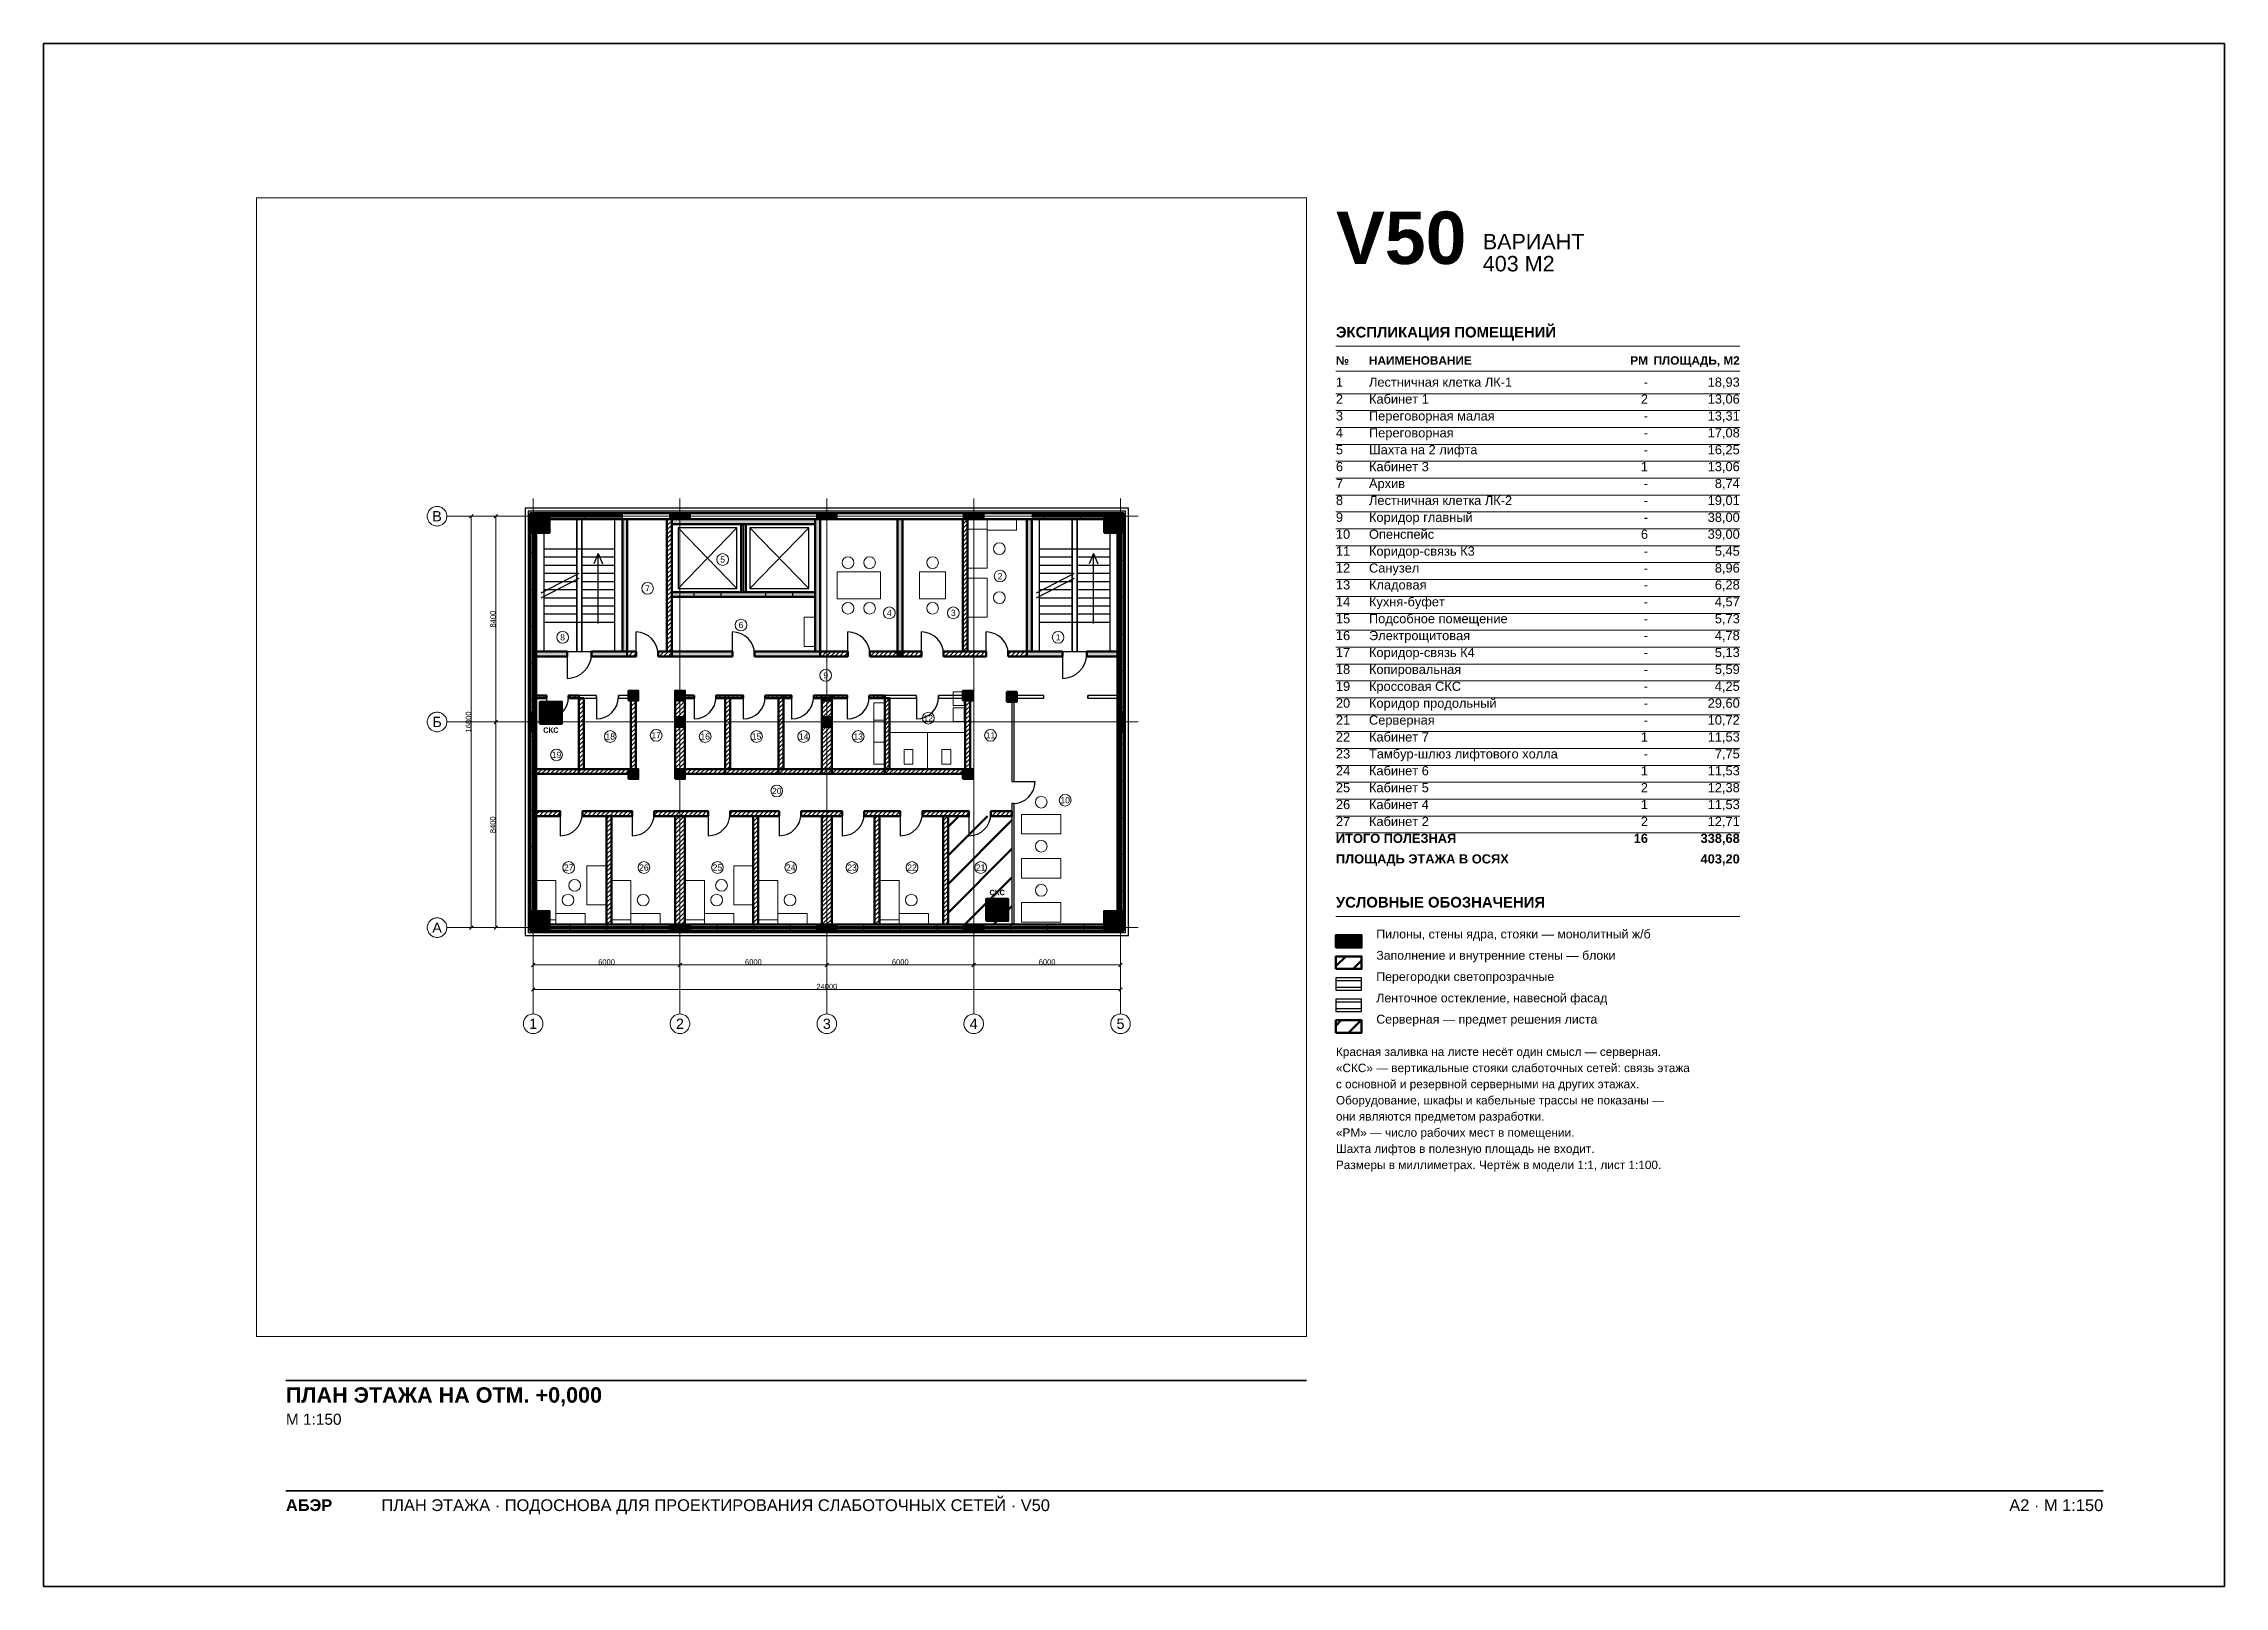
# Paper-space layout 'A2-1-100' of a CAD drawing. Header units: millimetres. Extents: x 0 to 594, y 0 to 420.
# The model-space entities are those that its viewports show. They can reach past a viewport. Long polylines and large blocks are cut down to what shows.
import ezdxf
from ezdxf.enums import TextEntityAlignment as Align

# ---------------------------------------------------------------- set-up
doc = ezdxf.new("R2010")
doc.units = ezdxf.units.MM
doc.linetypes.add('CENTER2', pattern=[2.541, 1.587, -0.318, 0.318, -0.318])
for name, color, linetype, lineweight in [('A-ANNO-LEGEND', 7, 'CONTINUOUS', 18), ('A-ANNO-NOTES', 8, 'CONTINUOUS', 13), ('A-ANNO-ROOM', 7, 'CONTINUOUS', 18), ('A-ANNO-TABLE', 7, 'CONTINUOUS', 18), ('A-DIMS', 8, 'CONTINUOUS', 13), ('A-DOOR', 3, 'CONTINUOUS', 25), ('A-ELEV', 7, 'CONTINUOUS', 25), ('A-FACADE-PANEL', 8, 'CONTINUOUS', 25), ('A-FURN', 8, 'CONTINUOUS', 18), ('A-GLAZ-RIBBON', 5, 'CONTINUOUS', 25), ('A-GRID', 8, 'CENTER2', 13), ('A-HATCH', 9, 'CONTINUOUS', 9), ('A-OUTLINE', 7, 'CONTINUOUS', 50), ('A-SANI', 8, 'CONTINUOUS', 18), ('A-STAIR', 7, 'CONTINUOUS', 25), ('A-TITLE', 7, 'CONTINUOUS', 35), ('A-VIEWPORT', 8, 'CONTINUOUS', 9), ('A-WALL-BLOCK', 9, 'CONTINUOUS', 50), ('A-WALL-GLASS', 4, 'CONTINUOUS', 25), ('A-WALL-RC', 7, 'CONTINUOUS', 50), ('E-SCS-RISER', 1, 'CONTINUOUS', 50), ('E-SERVER-ROOM', 1, 'CONTINUOUS', 50)]:
    doc.layers.add(name, color=color, linetype=linetype, lineweight=lineweight)
doc.styles.add('Arial', font='arial.ttf')
doc.styles.add('Arial-Bold', font='arialbd.ttf')
doc.styles.get("Standard").update_dxf_attribs({"font": 'arial.ttf'})

psp = doc.layouts.new('A2-1-100')

# ---------------------------------------------------------------- texts
at = {"layer": 'A-ANNO-LEGEND'}
for s, height, style, p in [('УСЛОВНЫЕ ОБОЗНАЧЕНИЯ', 2.9, 'Arial-Bold', (352, 184.8)), ('Пилоны, стены ядра, стояки — монолитный ж/б', 2.4, 'Arial', (363, 176.4)), ('Заполнение и внутренние стены — блоки', 2.4, 'Arial', (363, 170.6)), ('Перегородки светопрозрачные', 2.4, 'Arial', (363, 164.8)), ('Ленточное остекление, навесной фасад', 2.4, 'Arial', (363, 159)), ('Серверная — предмет решения листа', 2.4, 'Arial', (363, 153.2))]:
    psp.add_text(s, height=height, dxfattribs=dict(at, style=style)).set_placement(p)
at = {"layer": 'A-ANNO-NOTES', "style": 'Arial'}
for s, p in [('Красная заливка на листе несёт один смысл — серверная.', (352, 144.4)), ('«СКС» — вертикальные стояки слаботочных сетей: связь этажа', (352, 140)), ('с основной и резервной серверными на других этажах.', (352, 135.6)), ('Оборудование, шкафы и кабельные трассы не показаны —', (352, 131.2)), ('они являются предметом разработки.', (352, 126.8)), ('«РМ» — число рабочих мест в помещении.', (352, 122.4)), ('Шахта лифтов в полезную площадь не входит.', (352, 118)), ('Размеры в миллиметрах. Чертёж в модели 1:1, лист 1:100.', (352, 113.6))]:
    psp.add_text(s, height=2.3, dxfattribs=at).set_placement(p)
at = {"layer": 'A-ANNO-TABLE'}
for s, height, style, p in [('ЭКСПЛИКАЦИЯ ПОМЕЩЕНИЙ', 2.9, 'Arial-Bold', (352, 340)), ('№', 2.3, 'Arial-Bold', (352, 332.6)), ('НАИМЕНОВАНИЕ', 2.3, 'Arial-Bold', (361, 332.6)), ('1', 2.5, 'Arial', (352, 326.6)), ('Лестничная клетка ЛК-1', 2.5, 'Arial', (361, 326.6)), ('2', 2.5, 'Arial', (352, 322)), ('Кабинет 1', 2.5, 'Arial', (361, 322)), ('4', 2.5, 'Arial', (352, 312.8)), ('3', 2.5, 'Arial', (352, 317.4)), ('Переговорная малая', 2.5, 'Arial', (361, 317.4)), ('Переговорная', 2.5, 'Arial', (361, 312.8)), ('5', 2.5, 'Arial', (352, 308.2)), ('Шахта на 2 лифта', 2.5, 'Arial', (361, 308.2)), ('6', 2.5, 'Arial', (352, 303.6)), ('Кабинет 3', 2.5, 'Arial', (361, 303.6)), ('7', 2.5, 'Arial', (352, 299)), ('Архив', 2.5, 'Arial', (361, 299)), ('8', 2.5, 'Arial', (352, 294.4)), ('9', 2.5, 'Arial', (352, 289.8)), ('Лестничная клетка ЛК-2', 2.5, 'Arial', (361, 294.4)), ('Коридор главный', 2.5, 'Arial', (361, 289.8)), ('10', 2.5, 'Arial', (352, 285.2)), ('Опенспейс', 2.5, 'Arial', (361, 285.2)), ('11', 2.5, 'Arial', (352, 280.6)), ('Коридор-связь К3', 2.5, 'Arial', (361, 280.6)), ('12', 2.5, 'Arial', (352, 276)), ('13', 2.5, 'Arial', (352, 271.4)), ('Санузел', 2.5, 'Arial', (361, 276)), ('Кладовая', 2.5, 'Arial', (361, 271.4)), ('14', 2.5, 'Arial', (352, 266.8)), ('Кухня-буфет', 2.5, 'Arial', (361, 266.8)), ('15', 2.5, 'Arial', (352, 262.2)), ('Подсобное помещение', 2.5, 'Arial', (361, 262.2)), ('16', 2.5, 'Arial', (352, 257.6)), ('17', 2.5, 'Arial', (352, 253)), ('Электрощитовая', 2.5, 'Arial', (361, 257.6)), ('Коридор-связь К4', 2.5, 'Arial', (361, 253)), ('18', 2.5, 'Arial', (352, 248.4)), ('Копировальная', 2.5, 'Arial', (361, 248.4)), ('19', 2.5, 'Arial', (352, 243.8)), ('Кроссовая СКС', 2.5, 'Arial', (361, 243.8)), ('20', 2.5, 'Arial', (352, 239.2)), ('Коридор продольный', 2.5, 'Arial', (361, 239.2)), ('21', 2.5, 'Arial', (352, 234.6)), ('22', 2.5, 'Arial', (352, 230)), ('Серверная', 2.5, 'Arial', (361, 234.6)), ('Кабинет 7', 2.5, 'Arial', (361, 230)), ('23', 2.5, 'Arial', (352, 225.4)), ('Тамбур-шлюз лифтового холла', 2.5, 'Arial', (361, 225.4)), ('24', 2.5, 'Arial', (352, 220.8)), ('Кабинет 6', 2.5, 'Arial', (361, 220.8)), ('25', 2.5, 'Arial', (352, 216.2)), ('26', 2.5, 'Arial', (352, 211.6)), ('Кабинет 5', 2.5, 'Arial', (361, 216.2)), ('Кабинет 4', 2.5, 'Arial', (361, 211.6)), ('27', 2.5, 'Arial', (352, 207)), ('Кабинет 2', 2.5, 'Arial', (361, 207)), ('ИТОГО ПОЛЕЗНАЯ', 2.5, 'Arial-Bold', (352, 202.4)), ('ПЛОЩАДЬ ЭТАЖА В ОСЯХ', 2.5, 'Arial-Bold', (352, 196.8))]:
    psp.add_text(s, height=height, dxfattribs=dict(at, style=style)).set_placement(p)
for s, height, style, p in [('РМ', 2.3, 'Arial-Bold', (437, 332.6)), ('ПЛОЩАДЬ, М2', 2.3, 'Arial-Bold', (462, 332.6)), ('-', 2.5, 'Arial', (437, 326.6)), ('18,93', 2.5, 'Arial', (462, 326.6)), ('2', 2.5, 'Arial', (437, 322)), ('13,06', 2.5, 'Arial', (462, 322)), ('-', 2.5, 'Arial', (437, 317.4)), ('13,31', 2.5, 'Arial', (462, 317.4)), ('17,08', 2.5, 'Arial', (462, 312.8)), ('-', 2.5, 'Arial', (437, 312.8)), ('-', 2.5, 'Arial', (437, 308.2)), ('16,25', 2.5, 'Arial', (462, 308.2)), ('1', 2.5, 'Arial', (437, 303.6)), ('13,06', 2.5, 'Arial', (462, 303.6)), ('-', 2.5, 'Arial', (437, 299)), ('8,74', 2.5, 'Arial', (462, 299)), ('-', 2.5, 'Arial', (437, 294.4)), ('38,00', 2.5, 'Arial', (462, 289.8)), ('19,01', 2.5, 'Arial', (462, 294.4)), ('6', 2.5, 'Arial', (437, 285.2)), ('-', 2.5, 'Arial', (437, 289.8)), ('39,00', 2.5, 'Arial', (462, 285.2)), ('-', 2.5, 'Arial', (437, 280.6)), ('5,45', 2.5, 'Arial', (462, 280.6)), ('-', 2.5, 'Arial', (437, 276)), ('8,96', 2.5, 'Arial', (462, 276)), ('6,28', 2.5, 'Arial', (462, 271.4)), ('-', 2.5, 'Arial', (437, 271.4)), ('-', 2.5, 'Arial', (437, 266.8)), ('4,57', 2.5, 'Arial', (462, 266.8)), ('-', 2.5, 'Arial', (437, 262.2)), ('5,73', 2.5, 'Arial', (462, 262.2)), ('-', 2.5, 'Arial', (437, 257.6)), ('4,78', 2.5, 'Arial', (462, 257.6)), ('5,13', 2.5, 'Arial', (462, 253)), ('-', 2.5, 'Arial', (437, 253)), ('-', 2.5, 'Arial', (437, 248.4)), ('5,59', 2.5, 'Arial', (462, 248.4)), ('-', 2.5, 'Arial', (437, 243.8)), ('4,25', 2.5, 'Arial', (462, 243.8)), ('-', 2.5, 'Arial', (437, 239.2)), ('29,60', 2.5, 'Arial', (462, 239.2)), ('1', 2.5, 'Arial', (437, 230)), ('-', 2.5, 'Arial', (437, 234.6)), ('10,72', 2.5, 'Arial', (462, 234.6)), ('11,53', 2.5, 'Arial', (462, 230)), ('-', 2.5, 'Arial', (437, 225.4)), ('7,75', 2.5, 'Arial', (462, 225.4)), ('1', 2.5, 'Arial', (437, 220.8)), ('11,53', 2.5, 'Arial', (462, 220.8)), ('2', 2.5, 'Arial', (437, 216.2)), ('1', 2.5, 'Arial', (437, 211.6)), ('12,38', 2.5, 'Arial', (462, 216.2)), ('11,53', 2.5, 'Arial', (462, 211.6)), ('2', 2.5, 'Arial', (437, 207)), ('12,71', 2.5, 'Arial', (462, 207)), ('16', 2.5, 'Arial-Bold', (437, 202.4)), ('338,68', 2.5, 'Arial-Bold', (462, 202.4)), ('403,20', 2.5, 'Arial-Bold', (462, 196.8))]:
    psp.add_text(s, height=height, dxfattribs=dict(at, style=style)).set_placement(p, align=Align.RIGHT)
at = {"layer": 'A-TITLE'}
for s, height, style, p in [('V50', 14.3, 'Arial-Bold', (352, 360)), ('ВАРИАНТ', 4.2, 'Arial', (392, 364)), ('403 М2', 4.2, 'Arial', (392, 358)), ('ПЛАН ЭТАЖА НА ОТМ. +0,000', 4.2, 'Arial-Bold', (66, 50)), ('М 1:150', 3, 'Arial', (66, 44)), ('ПЛАН ЭТАЖА · ПОДОСНОВА ДЛЯ ПРОЕКТИРОВАНИЯ СЛАБОТОЧНЫХ СЕТЕЙ · V50', 3.2, 'Arial', (92, 20.5)), ('АБЭР', 3.2, 'Arial-Bold', (66, 20.5))]:
    psp.add_text(s, height=height, dxfattribs=dict(at, style=style)).set_placement(p)
at = {"layer": 'A-TITLE', "style": 'Arial'}
psp.add_text('A2 · М 1:150', height=3.2, dxfattribs=at).set_placement((561, 20.5), align=Align.RIGHT)

msp = doc.modelspace()

# ---------------------------------------------------------------- texts
at = {"layer": 'A-ANNO-ROOM'}
for s, p in [('5', (7743, 15033)), ('2', (19081, 14355)), ('7', (4675, 13855)), ('6', (8493, 12355)), ('4', (14554, 12855)), ('3', (17167, 12855)), ('8', (1205, 11855)), ('1', (21449, 11855)), ('9', (11955, 10305)), ('12', (16147, 8555)), ('19', (955, 7055)), ('18', (3151, 7805)), ('17', (5028, 7855)), ('16', (7030, 7805)), ('15', (9129, 7805)), ('14', (11055, 7805)), ('13', (13280, 7805)), ('11', (18687, 7855)), ('20', (9955, 5582)), ('10', (21739, 5205)), ('27', (1455, 2455)), ('26', (4526, 2455)), ('25', (7530, 2455)), ('24', (10526, 2455)), ('23', (13030, 2455)), ('22', (15481, 2455)), ('21', (18285, 2455))]:
    msp.add_text(s, height=250, dxfattribs=at).set_placement(p, align=Align.MIDDLE_CENTER)
at = {"layer": 'A-DIMS'}
for s, p in [('8400', (-1645, 12600)), ('16800', (-2645, 8400)), ('8400', (-1645, 4200))]:
    msp.add_text(s, height=220, rotation=90, dxfattribs=at).set_placement(p, align=Align.MIDDLE_CENTER)
for s, p in [('6000', (3000, -1405)), ('6000', (9000, -1405)), ('6000', (15000, -1405)), ('6000', (21000, -1405)), ('24000', (12000, -2405))]:
    msp.add_text(s, height=220, dxfattribs=at).set_placement(p, align=Align.MIDDLE_CENTER)
at = {"layer": 'A-GRID'}
for s, p in [('В', (-3925, 16800)), ('Б', (-3925, 8400)), ('А', (-3925, 0)), ('1', (0, -3925)), ('2', (6000, -3925)), ('3', (12000, -3925)), ('4', (18000, -3925)), ('5', (24000, -3925))]:
    msp.add_text(s, height=420, dxfattribs=at).set_placement(p, align=Align.MIDDLE_CENTER)
at = {"layer": 'E-SCS-RISER', "style": 'Arial-Bold'}
for p in [(725, 8065), (18959, 1435)]:
    msp.add_text('СКС', height=220, dxfattribs=at).set_placement(p, align=Align.MIDDLE_CENTER)

# ---------------------------------------------------------------- hatches: boundary and pattern name
at = {"layer": 'A-HATCH'}
h = msp.add_hatch(dxfattribs=at)
h.set_pattern_fill('ANSI31', scale=40)
h.paths.add_polyline_path([(5463, 11275), (5663, 11275), (5663, 16675), (5663, 16675), (5463, 16675), (5463, 16675)])
h = msp.add_hatch(dxfattribs=at)
h.set_pattern_fill('ANSI31', scale=40)
h.paths.add_polyline_path([(17551, 11275), (17751, 11275), (17751, 16675), (17751, 16675), (17551, 16675), (17551, 16675)])
h = msp.add_hatch(dxfattribs=at)
h.set_pattern_fill('ANSI31', scale=40)
h.paths.add_polyline_path([(3845, 11075), (4204, 11075), (4204, 11275), (3845, 11275)])
h = msp.add_hatch(dxfattribs=at)
h.set_pattern_fill('ANSI31', scale=40)
h.paths.add_polyline_path([(5104, 11075), (5663, 11075), (5663, 11275), (5104, 11275)])
h = msp.add_hatch(dxfattribs=at)
h.set_pattern_fill('ANSI31', scale=40)
h.paths.add_polyline_path([(11724, 11075), (12855.5, 11075), (12855.5, 11275), (11724, 11275)])
h = msp.add_hatch(dxfattribs=at)
h.set_pattern_fill('ANSI31', scale=40)
h.paths.add_polyline_path([(13755.5, 11075), (14887, 11075), (14887, 11275), (13755.5, 11275)])
h = msp.add_hatch(dxfattribs=at)
h.set_pattern_fill('ANSI31', scale=40)
h.paths.add_polyline_path([(15087, 11075), (15869, 11075), (15869, 11275), (15087, 11275)])
h = msp.add_hatch(dxfattribs=at)
h.set_pattern_fill('ANSI31', scale=40)
h.paths.add_polyline_path([(16769, 11075), (18510, 11075), (18510, 11275), (16769, 11275)])
h = msp.add_hatch(dxfattribs=at)
h.set_pattern_fill('ANSI31', scale=40)
h.paths.add_polyline_path([(19410, 11075), (20169, 11075), (20169, 11275), (19410, 11275)])
h = msp.add_hatch(dxfattribs=at)
h.set_pattern_fill('ANSI31', scale=40)
h.paths.add_polyline_path([(125, 9375), (125, 9375), (548, 9375), (548, 9475), (125, 9475), (125, 9475)])
h = msp.add_hatch(dxfattribs=at)
h.set_pattern_fill('ANSI31', scale=40)
h.paths.add_polyline_path([(1448, 9375), (1871, 9375), (1871, 9475), (1448, 9475)])
h = msp.add_hatch(dxfattribs=at)
h.set_pattern_fill('ANSI31', scale=40)
h.paths.add_polyline_path([(1871, 6475), (2071, 6475), (2071, 9375), (1871, 9375)])
h = msp.add_hatch(dxfattribs=at)
h.set_pattern_fill('ANSI31', scale=40)
h.paths.add_polyline_path([(3998, 6275), (4198, 6275), (4198, 9475), (3998, 9475)])
h = msp.add_hatch(dxfattribs=at)
h.set_pattern_fill('ANSI31', scale=40)
h.paths.add_polyline_path([(5800, 6275), (6200, 6275), (6200, 9475), (5800, 9475)])
h = msp.add_hatch(dxfattribs=at)
h.set_pattern_fill('ANSI31', scale=40)
h.paths.add_polyline_path([(6200, 9375), (6574.5, 9375), (6574.5, 9475), (6200, 9475)])
h = msp.add_hatch(dxfattribs=at)
h.set_pattern_fill('ANSI31', scale=40)
h.paths.add_polyline_path([(7474.5, 9375), (7849, 9375), (7849, 9475), (7474.5, 9475)])
h = msp.add_hatch(dxfattribs=at)
h.set_pattern_fill('ANSI31', scale=40)
h.paths.add_polyline_path([(7849, 9375), (8587, 9375), (8587, 9475), (7849, 9475)])
h = msp.add_hatch(dxfattribs=at)
h.set_pattern_fill('ANSI31', scale=40)
h.paths.add_polyline_path([(7849, 6475), (8049, 6475), (8049, 9375), (7849, 9375)])
h = msp.add_hatch(dxfattribs=at)
h.set_pattern_fill('ANSI31', scale=40)
h.paths.add_polyline_path([(9487, 9375), (10225, 9375), (10225, 9475), (9487, 9475)])
h = msp.add_hatch(dxfattribs=at)
h.set_pattern_fill('ANSI31', scale=40)
h.paths.add_polyline_path([(10025, 6475), (10225, 6475), (10225, 9375), (10025, 9375)])
h = msp.add_hatch(dxfattribs=at)
h.set_pattern_fill('ANSI31', scale=40)
h.paths.add_polyline_path([(10225, 9375), (10562.5, 9375), (10562.5, 9475), (10225, 9475)])
h = msp.add_hatch(dxfattribs=at)
h.set_pattern_fill('ANSI31', scale=40)
h.paths.add_polyline_path([(11462.5, 9375), (11800, 9375), (11800, 9475), (11462.5, 9475)])
h = msp.add_hatch(dxfattribs=at)
h.set_pattern_fill('ANSI31', scale=40)
h.paths.add_polyline_path([(11800, 9275), (12200, 9275), (12200, 9475), (11800, 9475)])
h = msp.add_hatch(dxfattribs=at)
h.set_pattern_fill('ANSI31', scale=40)
h.paths.add_polyline_path([(11800, 6475), (12200, 6475), (12200, 9375), (11800, 9375)])
h = msp.add_hatch(dxfattribs=at)
h.set_pattern_fill('ANSI31', scale=40)
h.paths.add_polyline_path([(12200, 9375), (12833.5, 9375), (12833.5, 9475), (12200, 9475)])
h = msp.add_hatch(dxfattribs=at)
h.set_pattern_fill('ANSI31', scale=40)
h.paths.add_polyline_path([(13733.5, 9375), (14367, 9375), (14367, 9475), (13733.5, 9475)])
h = msp.add_hatch(dxfattribs=at)
h.set_pattern_fill('ANSI31', scale=40)
h.paths.add_polyline_path([(14367, 6475), (14567, 6475), (14567, 9375), (14367, 9375)])
h = msp.add_hatch(dxfattribs=at)
h.set_pattern_fill('ANSI31', scale=40)
h.paths.add_polyline_path([(17657, 6275), (17857, 6275), (17857, 9475), (17657, 9475)])
h = msp.add_hatch(dxfattribs=at)
h.set_pattern_fill('ANSI31', scale=40)
h.paths.add_polyline_path([(19559, 9375), (19659, 9375), (19659, 9475), (19559, 9475)])
h = msp.add_hatch(dxfattribs=at)
h.set_pattern_fill('ANSI31', scale=40)
h.paths.add_polyline_path([(125, 6275), (125, 6275), (1871, 6275), (1871, 6475), (125, 6475), (125, 6475)])
h = msp.add_hatch(dxfattribs=at)
h.set_pattern_fill('ANSI31', scale=40)
h.paths.add_polyline_path([(1871, 6275), (3998, 6275), (3998, 6475), (1871, 6475)])
h = msp.add_hatch(dxfattribs=at)
h.set_pattern_fill('ANSI31', scale=40)
h.paths.add_polyline_path([(6200, 6275), (7849, 6275), (7849, 6475), (6200, 6475)])
h = msp.add_hatch(dxfattribs=at)
h.set_pattern_fill('ANSI31', scale=40)
h.paths.add_polyline_path([(7849, 6275), (10025, 6275), (10025, 6475), (7849, 6475)])
h = msp.add_hatch(dxfattribs=at)
h.set_pattern_fill('ANSI31', scale=40)
h.paths.add_polyline_path([(10025, 6275), (11800, 6275), (11800, 6475), (10025, 6475)])
h = msp.add_hatch(dxfattribs=at)
h.set_pattern_fill('ANSI31', scale=40)
h.paths.add_polyline_path([(11800, 6275), (12200, 6275), (12200, 6475), (11800, 6475)])
h = msp.add_hatch(dxfattribs=at)
h.set_pattern_fill('ANSI31', scale=40)
h.paths.add_polyline_path([(12200, 6275), (14367, 6275), (14367, 6475), (12200, 6475)])
h = msp.add_hatch(dxfattribs=at)
h.set_pattern_fill('ANSI31', scale=40)
h.paths.add_polyline_path([(14367, 6275), (17657, 6275), (17657, 6475), (14367, 6475)])
h = msp.add_hatch(dxfattribs=at)
h.set_pattern_fill('ANSI31', scale=40)
h.paths.add_polyline_path([(125, 4552), (125, 4552), (1110.5, 4552), (1110.5, 4752), (125, 4752), (125, 4752)])
h = msp.add_hatch(dxfattribs=at)
h.set_pattern_fill('ANSI31', scale=40)
h.paths.add_polyline_path([(2010.5, 4552), (4048, 4552), (4048, 4752), (2010.5, 4752)])
h = msp.add_hatch(dxfattribs=at)
h.set_pattern_fill('ANSI31', scale=40)
h.paths.add_polyline_path([(2996, 125), (3196, 125), (3196, 125), (3196, 4552), (2996, 4552), (2996, 125)])
h = msp.add_hatch(dxfattribs=at)
h.set_pattern_fill('ANSI31', scale=40)
h.paths.add_polyline_path([(4948, 4552), (7148, 4552), (7148, 4752), (4948, 4752)])
h = msp.add_hatch(dxfattribs=at)
h.set_pattern_fill('ANSI31', scale=40)
h.paths.add_polyline_path([(5800, 125), (6200, 125), (6200, 125), (6200, 4552), (5800, 4552), (5800, 125)])
h = msp.add_hatch(dxfattribs=at)
h.set_pattern_fill('ANSI31', scale=40)
h.paths.add_polyline_path([(8048, 4552), (10048, 4552), (10048, 4752), (8048, 4752)])
h = msp.add_hatch(dxfattribs=at)
h.set_pattern_fill('ANSI31', scale=40)
h.paths.add_polyline_path([(8996, 125), (9196, 125), (9196, 125), (9196, 4552), (8996, 4552), (8996, 125)])
h = msp.add_hatch(dxfattribs=at)
h.set_pattern_fill('ANSI31', scale=40)
h.paths.add_polyline_path([(10948, 4552), (12625.5, 4552), (12625.5, 4752), (10948, 4752)])
h = msp.add_hatch(dxfattribs=at)
h.set_pattern_fill('ANSI31', scale=40)
h.paths.add_polyline_path([(11800, 125), (12200, 125), (12200, 125), (12200, 4552), (11800, 4552), (11800, 125)])
h = msp.add_hatch(dxfattribs=at)
h.set_pattern_fill('ANSI31', scale=40)
h.paths.add_polyline_path([(13525.5, 4552), (15003, 4552), (15003, 4752), (13525.5, 4752)])
h = msp.add_hatch(dxfattribs=at)
h.set_pattern_fill('ANSI31', scale=40)
h.paths.add_polyline_path([(13951, 125), (14151, 125), (14151, 125), (14151, 4552), (13951, 4552), (13951, 125)])
h = msp.add_hatch(dxfattribs=at)
h.set_pattern_fill('ANSI31', scale=40)
h.paths.add_polyline_path([(15903, 4552), (17807, 4552), (17807, 4752), (15903, 4752)])
h = msp.add_hatch(dxfattribs=at)
h.set_pattern_fill('ANSI31', scale=40)
h.paths.add_polyline_path([(16755, 125), (16955, 125), (16955, 125), (16955, 4552), (16755, 4552), (16755, 125)])
h = msp.add_hatch(dxfattribs=at)
h.set_pattern_fill('ANSI31', scale=40)
h.paths.add_polyline_path([(18707, 4552), (19559, 4552), (19559, 4752), (18707, 4752)])
at = {"layer": 'A-WALL-RC'}
h = msp.add_hatch(color=7, dxfattribs=at)
h.dxf.hatch_style = 1
h.paths.add_polyline_path([(-125, 16125), (675, 16125), (675, 16925), (-125, 16925)])
h = msp.add_hatch(color=7, dxfattribs=at)
h.dxf.hatch_style = 1
h.paths.add_polyline_path([(3645, 11275), (3845, 11275), (3845, 16675), (3845, 16675), (3645, 16675), (3645, 16675)])
h = msp.add_hatch(color=7, dxfattribs=at)
h.dxf.hatch_style = 1
h.paths.add_polyline_path([(5600, 16675), (6400, 16675), (6400, 16925), (5600, 16925)])
h = msp.add_hatch(color=7, dxfattribs=at)
h.dxf.hatch_style = 1
h.paths.add_polyline_path([(5663, 16475), (11524, 16475), (11524, 16675), (11524, 16675), (5663, 16675), (5663, 16675)])
h = msp.add_hatch(color=7, dxfattribs=at)
h.dxf.hatch_style = 1
h.paths.add_polyline_path([(8494, 13703), (8694, 13703), (8694, 16475), (8494, 16475)])
h = msp.add_hatch(color=7, dxfattribs=at)
h.dxf.hatch_style = 1
h.paths.add_polyline_path([(11524, 11275), (11724, 11275), (11724, 16675), (11724, 16675), (11524, 16675), (11524, 16675)])
h = msp.add_hatch(color=7, dxfattribs=at)
h.dxf.hatch_style = 1
h.paths.add_polyline_path([(11600, 16675), (12400, 16675), (12400, 16925), (11600, 16925)])
h = msp.add_hatch(color=7, dxfattribs=at)
h.dxf.hatch_style = 1
h.paths.add_polyline_path([(14887, 11275), (15087, 11275), (15087, 16675), (15087, 16675), (14887, 16675), (14887, 16675)])
h = msp.add_hatch(color=7, dxfattribs=at)
h.dxf.hatch_style = 1
h.paths.add_polyline_path([(17600, 16675), (18400, 16675), (18400, 16925), (17600, 16925)])
h = msp.add_hatch(color=7, dxfattribs=at)
h.dxf.hatch_style = 1
h.paths.add_polyline_path([(20169, 11275), (20369, 11275), (20369, 16675), (20369, 16675), (20169, 16675), (20169, 16675)])
h = msp.add_hatch(color=7, dxfattribs=at)
h.dxf.hatch_style = 1
h.paths.add_polyline_path([(23325, 16125), (24125, 16125), (24125, 16925), (23325, 16925)])
h = msp.add_hatch(color=7, dxfattribs=at)
h.dxf.hatch_style = 1
h.paths.add_polyline_path([(5663, 13503), (11524, 13503), (11524, 13703), (5663, 13703)])
h = msp.add_hatch(color=7, dxfattribs=at)
h.dxf.hatch_style = 1
h.paths.add_polyline_path([(125, 11075), (125, 11075), (1385, 11075), (1385, 11275), (125, 11275), (125, 11275)])
h = msp.add_hatch(color=7, dxfattribs=at)
h.dxf.hatch_style = 1
h.paths.add_polyline_path([(2385, 11075), (3845, 11075), (3845, 11275), (2385, 11275)])
h = msp.add_hatch(color=7, dxfattribs=at)
h.dxf.hatch_style = 1
h.paths.add_polyline_path([(5663, 11075), (8143.5, 11075), (8143.5, 11275), (5663, 11275)])
h = msp.add_hatch(color=7, dxfattribs=at)
h.dxf.hatch_style = 1
h.paths.add_polyline_path([(9043.5, 11075), (11724, 11075), (11724, 11275), (9043.5, 11275)])
h = msp.add_hatch(color=7, dxfattribs=at)
h.dxf.hatch_style = 1
h.paths.add_polyline_path([(14887, 11075), (15087, 11075), (15087, 11275), (14887, 11275)])
h = msp.add_hatch(color=7, dxfattribs=at)
h.dxf.hatch_style = 1
h.paths.add_polyline_path([(20169, 11075), (21622, 11075), (21622, 11275), (20169, 11275)])
h = msp.add_hatch(color=7, dxfattribs=at)
h.dxf.hatch_style = 1
h.paths.add_polyline_path([(22622, 11075), (23875, 11075), (23875, 11075), (23875, 11275), (23875, 11275), (22622, 11275)])
h = msp.add_hatch(color=7, dxfattribs=at)
h.dxf.hatch_style = 1
h.paths.add_polyline_path([(3898, 9275), (4298, 9275), (4298, 9675), (3898, 9675)])
h = msp.add_hatch(color=7, dxfattribs=at)
h.dxf.hatch_style = 1
h.paths.add_polyline_path([(5800, 9275), (6200, 9275), (6200, 9675), (5800, 9675)])
h = msp.add_hatch(color=7, dxfattribs=at)
h.dxf.hatch_style = 1
h.paths.add_polyline_path([(17557, 9275), (17957, 9275), (17957, 9675), (17557, 9675)])
h = msp.add_hatch(color=7, dxfattribs=at)
h.dxf.hatch_style = 1
h.paths.add_polyline_path([(19359, 9225), (19759, 9225), (19759, 9625), (19359, 9625)])
h = msp.add_hatch(color=7, dxfattribs=at)
h.dxf.hatch_style = 1
h.paths.add_polyline_path([(-125, 8000), (125, 8000), (125, 8800), (-125, 8800)])
h = msp.add_hatch(color=7, dxfattribs=at)
h.dxf.hatch_style = 1
h.paths.add_polyline_path([(5800, 8200), (6200, 8200), (6200, 8600), (5800, 8600)])
h = msp.add_hatch(color=7, dxfattribs=at)
h.dxf.hatch_style = 1
h.paths.add_polyline_path([(11800, 8200), (12200, 8200), (12200, 8600), (11800, 8600)])
h = msp.add_hatch(color=7, dxfattribs=at)
h.dxf.hatch_style = 1
h.paths.add_polyline_path([(23875, 8000), (24125, 8000), (24125, 8800), (23875, 8800)])
h = msp.add_hatch(color=7, dxfattribs=at)
h.dxf.hatch_style = 1
h.paths.add_polyline_path([(3898, 6075), (4298, 6075), (4298, 6475), (3898, 6475)])
h = msp.add_hatch(color=7, dxfattribs=at)
h.dxf.hatch_style = 1
h.paths.add_polyline_path([(5800, 6075), (6200, 6075), (6200, 6475), (5800, 6475)])
h = msp.add_hatch(color=7, dxfattribs=at)
h.dxf.hatch_style = 1
h.paths.add_polyline_path([(17557, 6075), (17957, 6075), (17957, 6475), (17557, 6475)])
h = msp.add_hatch(color=7, dxfattribs=at)
h.dxf.hatch_style = 1
h.paths.add_polyline_path([(-125, -125), (675, -125), (675, 675), (-125, 675)])
h = msp.add_hatch(color=7, dxfattribs=at)
h.dxf.hatch_style = 1
h.paths.add_polyline_path([(5600, -125), (6400, -125), (6400, 125), (5600, 125)])
h = msp.add_hatch(color=7, dxfattribs=at)
h.dxf.hatch_style = 1
h.paths.add_polyline_path([(11600, -125), (12400, -125), (12400, 125), (11600, 125)])
h = msp.add_hatch(color=7, dxfattribs=at)
h.dxf.hatch_style = 1
h.paths.add_polyline_path([(17600, -125), (18400, -125), (18400, 125), (17600, 125)])
h = msp.add_hatch(color=7, dxfattribs=at)
h.dxf.hatch_style = 1
h.paths.add_polyline_path([(23325, -125), (24125, -125), (24125, 675), (23325, 675)])
at = {"layer": 'E-SCS-RISER'}
h = msp.add_hatch(color=7, dxfattribs=at)
h.dxf.hatch_style = 1
h.paths.add_polyline_path([(275, 8325), (1175, 8325), (1175, 9225), (275, 9225)])
h = msp.add_hatch(color=7, dxfattribs=at)
h.dxf.hatch_style = 1
h.paths.add_polyline_path([(18509, 275), (19409, 275), (19409, 1175), (18509, 1175)])
at = {"layer": 'E-SERVER-ROOM'}
h = msp.add_hatch(dxfattribs=at)
h.set_pattern_fill('ANSI31', scale=260)
h.paths.add_polyline_path([(16955, 125), (19559, 125), (19559, 4552), (16955, 4552)])

# ---------------------------------------------------------------- linework, layer by layer
at = {"layer": 'A-ANNO-ROOM'}
for centre in [(7743, 15033), (19081, 14355), (4675, 13855), (8493, 12355), (14554, 12855), (17167, 12855), (1205, 11855), (21449, 11855), (11955, 10305), (3151, 7805), (5028, 7855), (7030, 7805), (9129, 7805), (11055, 7805), (13280, 7805), (16147, 8555), (18687, 7855), (955, 7055), (9955, 5582), (21739, 5205), (1455, 2455), (4526, 2455), (7530, 2455), (10526, 2455), (13030, 2455), (15481, 2455), (18285, 2455)]:
    msp.add_circle(centre, 240, dxfattribs=at)
at = {"layer": 'A-DIMS'}
for p, q in [((-2595.71, 16729.29), (-2454.29, 16870.71)), ((-2525, 0), (-2525, 16800)), ((-1595.71, 16729.29), (-1454.29, 16870.71)), ((-1525, 8400), (-1525, 16800)), ((-1595.71, 8329.29), (-1454.29, 8470.71)), ((-1595.71, 8329.29), (-1454.29, 8470.71)), ((-1525, 0), (-1525, 8400)), ((-2595.71, -70.71), (-2454.29, 70.71)), ((-1595.71, -70.71), (-1454.29, 70.71)), ((-70.71, -1595.71), (70.71, -1454.29)), ((0, -1525), (6000, -1525)), ((5929.29, -1595.71), (6070.71, -1454.29)), ((5929.29, -1595.71), (6070.71, -1454.29)), ((6000, -1525), (12000, -1525)), ((11929.29, -1595.71), (12070.71, -1454.29)), ((11929.29, -1595.71), (12070.71, -1454.29)), ((12000, -1525), (18000, -1525)), ((17929.29, -1595.71), (18070.71, -1454.29)), ((17929.29, -1595.71), (18070.71, -1454.29)), ((18000, -1525), (24000, -1525)), ((23929.29, -1595.71), (24070.71, -1454.29)), ((-70.71, -2595.71), (70.71, -2454.29)), ((0, -2525), (24000, -2525)), ((23929.29, -2595.71), (24070.71, -2454.29))]:
    msp.add_line(p, q, dxfattribs=at)
at = {"layer": 'A-DOOR'}
for p, q in [((6578.25, 13503), (6578.25, 13703)), ((7678.25, 13503), (7678.25, 13703)), ((9508.75, 13503), (9508.75, 13703)), ((10608.75, 13503), (10608.75, 13703)), ((4204, 11175), (4204, 12075)), ((8143.5, 11175), (8143.5, 12075)), ((12855.5, 11175), (12855.5, 12075)), ((15869, 11175), (15869, 12075)), ((18510, 11175), (18510, 12075)), ((1385, 11075), (1385, 11275)), ((1385, 11175), (1385, 10175)), ((2385, 11075), (2385, 11275)), ((4204, 11075), (4204, 11275)), ((5104, 11075), (5104, 11275)), ((8143.5, 11075), (8143.5, 11275)), ((9043.5, 11075), (9043.5, 11275)), ((12855.5, 11075), (12855.5, 11275)), ((13755.5, 11075), (13755.5, 11275)), ((15869, 11075), (15869, 11275)), ((16769, 11075), (16769, 11275)), ((18510, 11075), (18510, 11275)), ((19410, 11075), (19410, 11275)), ((21622, 11075), (21622, 11275)), ((21622, 11175), (21622, 10175)), ((22622, 11075), (22622, 11275)), ((548, 9375), (548, 9475)), ((548, 9425), (548, 8525)), ((1448, 9375), (1448, 9475)), ((2584.5, 9375), (2584.5, 9475)), ((2584.5, 9425), (2584.5, 8525)), ((3484.5, 9375), (3484.5, 9475)), ((6574.5, 9375), (6574.5, 9475)), ((6574.5, 9425), (6574.5, 8525)), ((7474.5, 9375), (7474.5, 9475)), ((8587, 9375), (8587, 9475)), ((8587, 9425), (8587, 8525)), ((9487, 9375), (9487, 9475)), ((10562.5, 9375), (10562.5, 9475)), ((10562.5, 9425), (10562.5, 8525)), ((11462.5, 9375), (11462.5, 9475)), ((12833.5, 9375), (12833.5, 9475)), ((12833.5, 9425), (12833.5, 8525)), ((13733.5, 9375), (13733.5, 9475)), ((15662, 9375), (15662, 9475)), ((15662, 9425), (15662, 8525)), ((16562, 9375), (16562, 9475)), ((20867, 9375), (20867, 9475)), ((22667, 9375), (22667, 9475)), ((19559, 5963.5), (19659, 5963.5)), ((19609, 5963.5), (20509, 5963.5)), ((1110.5, 4552), (1110.5, 4752)), ((1110.5, 4652), (1110.5, 3752)), ((2010.5, 4552), (2010.5, 4752)), ((4048, 4552), (4048, 4752)), ((4048, 4652), (4048, 3752)), ((4948, 4552), (4948, 4752)), ((7148, 4552), (7148, 4752)), ((7148, 4652), (7148, 3752)), ((8048, 4552), (8048, 4752)), ((10048, 4552), (10048, 4752)), ((10048, 4652), (10048, 3752)), ((10948, 4552), (10948, 4752)), ((12625.5, 4552), (12625.5, 4752)), ((12625.5, 4652), (12625.5, 3752)), ((13525.5, 4552), (13525.5, 4752)), ((15003, 4552), (15003, 4752)), ((15003, 4652), (15003, 3752)), ((15903, 4552), (15903, 4752)), ((17807, 4552), (17807, 4752)), ((17807, 4652), (17807, 3752)), ((18707, 4552), (18707, 4752)), ((19559, 5063.5), (19659, 5063.5))]:
    msp.add_line(p, q, dxfattribs=at)
for centre, radius, start, end in [((4204, 11175), 900, 0, 90), ((8143.5, 11175), 900, 0, 90), ((12855.5, 11175), 900, 0, 90), ((15869, 11175), 900, 0, 90), ((18510, 11175), 900, 0, 90), ((1385, 11175), 1000, -90, 0), ((21622, 11175), 1000, -90, 0), ((548, 9425), 900, -90, 0), ((2584.5, 9425), 900, -90, 0), ((6574.5, 9425), 900, -90, 0), ((8587, 9425), 900, -90, 0), ((10562.5, 9425), 900, -90, 0), ((12833.5, 9425), 900, -90, 0), ((15662, 9425), 900, -90, 0), ((19609, 5963.5), 900, -90, 0), ((1110.5, 4652), 900, -90, 0), ((4048, 4652), 900, -90, 0), ((7148, 4652), 900, -90, 0), ((10048, 4652), 900, -90, 0), ((12625.5, 4652), 900, -90, 0), ((15003, 4652), 900, -90, 0), ((17807, 4652), 900, -90, 0)]:
    msp.add_arc(centre, radius, start, end, dxfattribs=at)
at = {"layer": 'A-ELEV'}
for p, q in [((5928.25, 13853), (8328.25, 16325)), ((5928.25, 16325), (8328.25, 13853)), ((8593.5, 13703), (8593.5, 16475)), ((8858.75, 13853), (11258.75, 16325)), ((8858.75, 16325), (11258.75, 13853))]:
    msp.add_line(p, q, dxfattribs=at)
for points in [[(5928.25, 13853), (8328.25, 13853), (8328.25, 16325), (5928.25, 16325)], [(8858.75, 13853), (11258.75, 13853), (11258.75, 16325), (8858.75, 16325)]]:
    msp.add_lwpolyline(points, close=True, dxfattribs=at)
at = {"layer": 'A-FACADE-PANEL'}
for points in [[(24325, -325), (24325, 17125), (-325, 17125), (-325, -325)], [(24205, -205), (24205, 17005), (-205, 17005), (-205, -205)]]:
    msp.add_lwpolyline(points, close=True, dxfattribs=at)
at = {"layer": 'A-FURN'}
for p, q in [((13917, 8475), (14367, 8475)), ((13917, 7575), (14367, 7575))]:
    msp.add_line(p, q, dxfattribs=at)
for points in [[(17751, 14675), (18551, 14675), (18551, 16275), (17751, 16275)], [(18551, 16225), (19751, 16225), (19751, 16675), (18551, 16675)], [(12424, 13425), (14187, 13425), (14187, 14525), (12424, 14525)], [(15787, 13425), (16851, 13425), (16851, 14525), (15787, 14525)], [(17751, 12675), (18551, 12675), (18551, 14275), (17751, 14275)], [(11074, 11475), (11524, 11475), (11524, 12675), (11074, 12675)], [(13917, 6675), (14367, 6675), (14367, 9175), (13917, 9175)], [(19959, 3825), (21559, 3825), (21559, 4625), (19959, 4625)], [(19959, 2025), (21559, 2025), (21559, 2825), (19959, 2825)], [(125, 325), (925, 325), (925, 1925), (125, 1925)], [(2196, 925), (2996, 925), (2996, 2525), (2196, 2525)], [(3196, 325), (3996, 325), (3996, 1925), (3196, 1925)], [(6200, 325), (7000, 325), (7000, 1925), (6200, 1925)], [(8196, 925), (8996, 925), (8996, 2525), (8196, 2525)], [(9196, 325), (9996, 325), (9996, 1925), (9196, 1925)], [(14151, 325), (14951, 325), (14951, 1925), (14151, 1925)], [(19959, 225), (21559, 225), (21559, 1025), (19959, 1025)], [(925, 125), (2125, 125), (2125, 575), (925, 575)], [(3996, 125), (5196, 125), (5196, 575), (3996, 575)], [(7000, 125), (8200, 125), (8200, 575), (7000, 575)], [(9996, 125), (11196, 125), (11196, 575), (9996, 575)], [(14951, 125), (16151, 125), (16151, 575), (14951, 575)]]:
    msp.add_lwpolyline(points, close=True, dxfattribs=at)
for centre in [(19051, 15475), (12864.75, 14905), (13746.25, 14905), (16319, 14905), (19051, 13475), (12864.75, 13045), (13746.25, 13045), (16319, 13045), (20759, 5125), (20759, 3325), (1696, 1725), (7696, 1725), (1425, 1125), (4496, 1125), (7500, 1125), (10496, 1125), (15451, 1125), (20759, 1525)]:
    msp.add_circle(centre, 240, dxfattribs=at)
at = {"layer": 'A-GLAZ-RIBBON'}
for p, q in [((125, 16800), (-125, 16800)), ((-40, 16800), (-40, 0)), ((40, 16800), (40, 0)), ((3645, 16840), (125, 16840)), ((3645, 16760), (125, 16760)), ((645, 16675), (645, 16925)), ((2145, 16675), (2145, 16925)), ((3645, 16675), (3645, 16925)), ((23875, 16840), (20369, 16840)), ((23875, 16760), (20369, 16760)), ((20875, 16675), (20875, 16925)), ((22375, 16675), (22375, 16925)), ((23875, 16675), (23875, 16925)), ((23875, 16500), (24125, 16500)), ((23960, 0), (23960, 16800)), ((24040, 0), (24040, 16800)), ((125, 15300), (-125, 15300)), ((23875, 15000), (24125, 15000)), ((125, 13800), (-125, 13800)), ((23875, 13500), (24125, 13500)), ((125, 12300), (-125, 12300)), ((23875, 12000), (24125, 12000)), ((125, 10800), (-125, 10800)), ((23875, 10500), (24125, 10500)), ((125, 9300), (-125, 9300)), ((23875, 9000), (24125, 9000)), ((125, 7800), (-125, 7800)), ((23875, 7500), (24125, 7500)), ((125, 6300), (-125, 6300)), ((23875, 6000), (24125, 6000)), ((125, 4800), (-125, 4800)), ((23875, 4500), (24125, 4500)), ((125, 3300), (-125, 3300)), ((23875, 3000), (24125, 3000)), ((125, 1800), (-125, 1800)), ((23875, 1500), (24125, 1500)), ((125, 300), (-125, 300)), ((0, 125), (0, -125)), ((0, 40), (24000, 40)), ((1500, 125), (1500, -125)), ((3000, 125), (3000, -125)), ((4500, 125), (4500, -125)), ((6000, 125), (6000, -125)), ((7500, 125), (7500, -125)), ((9000, 125), (9000, -125)), ((10500, 125), (10500, -125)), ((12000, 125), (12000, -125)), ((13500, 125), (13500, -125)), ((15000, 125), (15000, -125)), ((16500, 125), (16500, -125)), ((18000, 125), (18000, -125)), ((19500, 125), (19500, -125)), ((21000, 125), (21000, -125)), ((22500, 125), (22500, -125)), ((23875, 0), (24125, 0)), ((24000, 125), (24000, -125)), ((0, -40), (24000, -40))]:
    msp.add_line(p, q, dxfattribs=at)
at = {"layer": 'A-GRID'}
for p, q in [((0, -3525), (0, 17525)), ((6000, -3525), (6000, 17525)), ((12000, -3525), (12000, 17525)), ((18000, -3525), (18000, 17525)), ((24000, -3525), (24000, 17525)), ((-3525, 16800), (24725, 16800)), ((-3525, 8400), (24725, 8400)), ((-3525, 0), (24725, 0))]:
    msp.add_line(p, q, dxfattribs=at)
for centre in [(-3925, 16800), (-3925, 8400), (-3925, 0), (0, -3925), (6000, -3925), (12000, -3925), (18000, -3925), (24000, -3925)]:
    msp.add_circle(centre, 400, dxfattribs=at)
at = {"layer": 'A-OUTLINE'}
for points in [[(24125, -125), (24125, 16925), (-125, 16925), (-125, -125)], [(23875, 125), (23875, 16675), (125, 16675), (125, 125)]]:
    msp.add_lwpolyline(points, close=True, dxfattribs=at)
at = {"layer": 'A-SANI'}
for points in [[(17157, 9075), (17617, 9075), (17617, 9625), (17157, 9625)], [(17157, 8425), (17617, 8425), (17617, 8975), (17157, 8975)], [(14567, 6475), (16112, 6475), (16112, 7975), (14567, 7975)], [(15159.5, 6675), (15519.5, 6675), (15519.5, 7275), (15159.5, 7275)], [(16112, 6475), (17657, 6475), (17657, 7975), (16112, 7975)], [(16704.5, 6675), (17064.5, 6675), (17064.5, 7275), (16704.5, 7275)]]:
    msp.add_lwpolyline(points, close=True, dxfattribs=at)
at = {"layer": 'A-STAIR'}
for p, q in [((435, 15475), (1785, 15475)), ((435, 15475), (3335, 15475)), ((1985, 15475), (3335, 15475)), ((2660, 15275), (2480, 14855)), ((2660, 12425), (2660, 15275)), ((2660, 15275), (2840, 14855)), ((20672, 15475), (22022, 15475)), ((20672, 15475), (23572, 15475)), ((22222, 15475), (23572, 15475)), ((22897, 15275), (22717, 14855)), ((22897, 12425), (22897, 15275)), ((22897, 15275), (23077, 14855)), ((335, 13675), (1885, 14475)), ((335, 13475), (1885, 14275)), ((435, 15141.67), (1785, 15141.67)), ((435, 14808.33), (1785, 14808.33)), ((435, 14475), (1785, 14475)), ((1985, 15141.67), (3335, 15141.67)), ((1985, 14808.33), (3335, 14808.33)), ((1985, 14475), (3335, 14475)), ((20572, 13675), (22122, 14475)), ((20572, 13475), (22122, 14275)), ((20672, 15141.67), (22022, 15141.67)), ((20672, 14808.33), (22022, 14808.33)), ((20672, 14475), (22022, 14475)), ((22222, 15141.67), (23572, 15141.67)), ((22222, 14808.33), (23572, 14808.33)), ((22222, 14475), (23572, 14475)), ((435, 14141.67), (1785, 14141.67)), ((435, 13808.33), (1785, 13808.33)), ((435, 13475), (1785, 13475)), ((1985, 14141.67), (3335, 14141.67)), ((1985, 13808.33), (3335, 13808.33)), ((1985, 13475), (3335, 13475)), ((20672, 14141.67), (22022, 14141.67)), ((20672, 13808.33), (22022, 13808.33)), ((20672, 13475), (22022, 13475)), ((22222, 14141.67), (23572, 14141.67)), ((22222, 13808.33), (23572, 13808.33)), ((22222, 13475), (23572, 13475)), ((435, 13141.67), (1785, 13141.67)), ((435, 12808.33), (1785, 12808.33)), ((435, 12475), (3335, 12475)), ((1985, 13141.67), (3335, 13141.67)), ((1985, 12808.33), (3335, 12808.33)), ((20672, 13141.67), (22022, 13141.67)), ((20672, 12808.33), (22022, 12808.33)), ((20672, 12475), (23572, 12475)), ((22222, 13141.67), (23572, 13141.67)), ((22222, 12808.33), (23572, 12808.33))]:
    msp.add_line(p, q, dxfattribs=at)
for points in [[(435, 11275), (1785, 11275), (1785, 16675), (435, 16675)], [(1785, 11275), (1985, 11275), (1985, 16675), (1785, 16675)], [(1985, 11275), (3335, 11275), (3335, 16675), (1985, 16675)], [(20672, 11275), (22022, 11275), (22022, 16675), (20672, 16675)], [(22022, 11275), (22222, 11275), (22222, 16675), (22022, 16675)], [(22222, 11275), (23572, 11275), (23572, 16675), (22222, 16675)]]:
    msp.add_lwpolyline(points, close=True, dxfattribs=at)
at = {"layer": 'A-WALL-BLOCK'}
for points in [[(5463, 11275), (5663, 11275), (5663, 16675), (5663, 16675), (5463, 16675), (5463, 16675)], [(17551, 11275), (17751, 11275), (17751, 16675), (17751, 16675), (17551, 16675), (17551, 16675)], [(3845, 11075), (4204, 11075), (4204, 11275), (3845, 11275)], [(5104, 11075), (5663, 11075), (5663, 11275), (5104, 11275)], [(11724, 11075), (12855.5, 11075), (12855.5, 11275), (11724, 11275)], [(13755.5, 11075), (14887, 11075), (14887, 11275), (13755.5, 11275)], [(15087, 11075), (15869, 11075), (15869, 11275), (15087, 11275)], [(16769, 11075), (18510, 11075), (18510, 11275), (16769, 11275)], [(19410, 11075), (20169, 11075), (20169, 11275), (19410, 11275)], [(125, 9375), (125, 9375), (548, 9375), (548, 9475), (125, 9475), (125, 9475)], [(1448, 9375), (1871, 9375), (1871, 9475), (1448, 9475)], [(1871, 6475), (2071, 6475), (2071, 9375), (1871, 9375)], [(3998, 6275), (4198, 6275), (4198, 9475), (3998, 9475)], [(5800, 6275), (6200, 6275), (6200, 9475), (5800, 9475)], [(6200, 9375), (6574.5, 9375), (6574.5, 9475), (6200, 9475)], [(7474.5, 9375), (7849, 9375), (7849, 9475), (7474.5, 9475)], [(7849, 9375), (8587, 9375), (8587, 9475), (7849, 9475)], [(7849, 6475), (8049, 6475), (8049, 9375), (7849, 9375)], [(9487, 9375), (10225, 9375), (10225, 9475), (9487, 9475)], [(10025, 6475), (10225, 6475), (10225, 9375), (10025, 9375)], [(10225, 9375), (10562.5, 9375), (10562.5, 9475), (10225, 9475)], [(11462.5, 9375), (11800, 9375), (11800, 9475), (11462.5, 9475)], [(11800, 9275), (12200, 9275), (12200, 9475), (11800, 9475)], [(11800, 6475), (12200, 6475), (12200, 9375), (11800, 9375)], [(12200, 9375), (12833.5, 9375), (12833.5, 9475), (12200, 9475)], [(13733.5, 9375), (14367, 9375), (14367, 9475), (13733.5, 9475)], [(14367, 6475), (14567, 6475), (14567, 9375), (14367, 9375)], [(17657, 6275), (17857, 6275), (17857, 9475), (17657, 9475)], [(19559, 9375), (19659, 9375), (19659, 9475), (19559, 9475)], [(125, 6275), (125, 6275), (1871, 6275), (1871, 6475), (125, 6475), (125, 6475)], [(1871, 6275), (3998, 6275), (3998, 6475), (1871, 6475)], [(6200, 6275), (7849, 6275), (7849, 6475), (6200, 6475)], [(7849, 6275), (10025, 6275), (10025, 6475), (7849, 6475)], [(10025, 6275), (11800, 6275), (11800, 6475), (10025, 6475)], [(11800, 6275), (12200, 6275), (12200, 6475), (11800, 6475)], [(12200, 6275), (14367, 6275), (14367, 6475), (12200, 6475)], [(14367, 6275), (17657, 6275), (17657, 6475), (14367, 6475)], [(125, 4552), (125, 4552), (1110.5, 4552), (1110.5, 4752), (125, 4752), (125, 4752)], [(2010.5, 4552), (4048, 4552), (4048, 4752), (2010.5, 4752)], [(2996, 125), (3196, 125), (3196, 125), (3196, 4552), (2996, 4552), (2996, 125)], [(4948, 4552), (7148, 4552), (7148, 4752), (4948, 4752)], [(5800, 125), (6200, 125), (6200, 125), (6200, 4552), (5800, 4552), (5800, 125)], [(8048, 4552), (10048, 4552), (10048, 4752), (8048, 4752)], [(8996, 125), (9196, 125), (9196, 125), (9196, 4552), (8996, 4552), (8996, 125)], [(10948, 4552), (12625.5, 4552), (12625.5, 4752), (10948, 4752)], [(11800, 125), (12200, 125), (12200, 125), (12200, 4552), (11800, 4552), (11800, 125)], [(13525.5, 4552), (15003, 4552), (15003, 4752), (13525.5, 4752)], [(13951, 125), (14151, 125), (14151, 125), (14151, 4552), (13951, 4552), (13951, 125)], [(15903, 4552), (17807, 4552), (17807, 4752), (15903, 4752)], [(16755, 125), (16955, 125), (16955, 125), (16955, 4552), (16755, 4552), (16755, 125)], [(18707, 4552), (19559, 4552), (19559, 4752), (18707, 4752)]]:
    msp.add_lwpolyline(points, close=True, dxfattribs=at)
at = {"layer": 'A-WALL-GLASS'}
for points in [[(1871, 9375), (2584.5, 9375), (2584.5, 9475), (1871, 9475)], [(3484.5, 9375), (3998, 9375), (3998, 9475), (3484.5, 9475)], [(14367, 9375), (15662, 9375), (15662, 9475), (14367, 9475)], [(16562, 9375), (17657, 9375), (17657, 9475), (16562, 9475)], [(19559, 5963.5), (19659, 5963.5), (19659, 9375), (19559, 9375)], [(19659, 9375), (20867, 9375), (20867, 9475), (19659, 9475)], [(22667, 9375), (23875, 9375), (23875, 9375), (23875, 9475), (23875, 9475), (22667, 9475)], [(19559, 125), (19659, 125), (19659, 125), (19659, 5063.5), (19559, 5063.5), (19559, 125)]]:
    msp.add_lwpolyline(points, close=True, dxfattribs=at)
at = {"layer": 'A-WALL-RC'}
for points in [[(-125, 16125), (675, 16125), (675, 16925), (-125, 16925)], [(3645, 11275), (3845, 11275), (3845, 16675), (3845, 16675), (3645, 16675), (3645, 16675)], [(5600, 16675), (6400, 16675), (6400, 16925), (5600, 16925)], [(5663, 16475), (11524, 16475), (11524, 16675), (11524, 16675), (5663, 16675), (5663, 16675)], [(8494, 13703), (8694, 13703), (8694, 16475), (8494, 16475)], [(11524, 11275), (11724, 11275), (11724, 16675), (11724, 16675), (11524, 16675), (11524, 16675)], [(11600, 16675), (12400, 16675), (12400, 16925), (11600, 16925)], [(14887, 11275), (15087, 11275), (15087, 16675), (15087, 16675), (14887, 16675), (14887, 16675)], [(17600, 16675), (18400, 16675), (18400, 16925), (17600, 16925)], [(20169, 11275), (20369, 11275), (20369, 16675), (20369, 16675), (20169, 16675), (20169, 16675)], [(23325, 16125), (24125, 16125), (24125, 16925), (23325, 16925)], [(5663, 13503), (11524, 13503), (11524, 13703), (5663, 13703)], [(125, 11075), (125, 11075), (1385, 11075), (1385, 11275), (125, 11275), (125, 11275)], [(2385, 11075), (3845, 11075), (3845, 11275), (2385, 11275)], [(5663, 11075), (8143.5, 11075), (8143.5, 11275), (5663, 11275)], [(9043.5, 11075), (11724, 11075), (11724, 11275), (9043.5, 11275)], [(14887, 11075), (15087, 11075), (15087, 11275), (14887, 11275)], [(20169, 11075), (21622, 11075), (21622, 11275), (20169, 11275)], [(22622, 11075), (23875, 11075), (23875, 11075), (23875, 11275), (23875, 11275), (22622, 11275)], [(3898, 9275), (4298, 9275), (4298, 9675), (3898, 9675)], [(5800, 9275), (6200, 9275), (6200, 9675), (5800, 9675)], [(17557, 9275), (17957, 9275), (17957, 9675), (17557, 9675)], [(19359, 9225), (19759, 9225), (19759, 9625), (19359, 9625)], [(-125, 8000), (125, 8000), (125, 8800), (-125, 8800)], [(5800, 8200), (6200, 8200), (6200, 8600), (5800, 8600)], [(11800, 8200), (12200, 8200), (12200, 8600), (11800, 8600)], [(23875, 8000), (24125, 8000), (24125, 8800), (23875, 8800)], [(3898, 6075), (4298, 6075), (4298, 6475), (3898, 6475)], [(5800, 6075), (6200, 6075), (6200, 6475), (5800, 6475)], [(17557, 6075), (17957, 6075), (17957, 6475), (17557, 6475)], [(-125, -125), (675, -125), (675, 675), (-125, 675)], [(5600, -125), (6400, -125), (6400, 125), (5600, 125)], [(11600, -125), (12400, -125), (12400, 125), (11600, 125)], [(17600, -125), (18400, -125), (18400, 125), (17600, 125)], [(23325, -125), (24125, -125), (24125, 675), (23325, 675)]]:
    msp.add_lwpolyline(points, close=True, dxfattribs=at)
at = {"layer": 'E-SCS-RISER'}
for points in [[(275, 8325), (1175, 8325), (1175, 9225), (275, 9225)], [(18509, 275), (19409, 275), (19409, 1175), (18509, 1175)]]:
    msp.add_lwpolyline(points, close=True, dxfattribs=at)

msp.set_redraw_order([(e.dxf.handle, doc.entitydb.next_handle()) for e in msp.query("TEXT MTEXT ATTDEF DIMENSION ARC_DIMENSION")])  # texts and dimensions are drawn at this point

# ---------------------------------------------------------------- hatches: boundary and pattern name
at = {"layer": 'A-WALL-BLOCK'}
h = psp.add_hatch(dxfattribs=at)
h.set_pattern_fill('ANSI31', scale=1.2)
h.paths.add_polyline_path([(352, 168.1), (359, 168.1), (359, 171.5), (352, 171.5)])
at = {"layer": 'A-WALL-RC'}
h = psp.add_hatch(color=7, dxfattribs=at)
h.dxf.hatch_style = 1
h.paths.add_polyline_path([(352, 173.9), (359, 173.9), (359, 177.3), (352, 177.3)])
at = {"layer": 'E-SERVER-ROOM'}
h = psp.add_hatch(dxfattribs=at)
h.set_pattern_fill('ANSI31', scale=1.2)
h.paths.add_polyline_path([(352, 150.7), (359, 150.7), (359, 154.1), (352, 154.1)])

# ---------------------------------------------------------------- linework, layer by layer
at = {"layer": 'A-ANNO-LEGEND'}
psp.add_line((352, 182.4), (462, 182.4), dxfattribs=at)
at = {"layer": 'A-ANNO-NOTES'}
for p, q in [((352, 324.7), (462, 324.7)), ((352, 320.1), (462, 320.1)), ((352, 315.5), (462, 315.5)), ((352, 310.9), (462, 310.9)), ((352, 306.3), (462, 306.3)), ((352, 301.7), (462, 301.7)), ((352, 297.1), (462, 297.1)), ((352, 292.5), (462, 292.5)), ((352, 287.9), (462, 287.9)), ((352, 283.3), (462, 283.3)), ((352, 278.7), (462, 278.7)), ((352, 274.1), (462, 274.1)), ((352, 269.5), (462, 269.5)), ((352, 264.9), (462, 264.9)), ((352, 260.3), (462, 260.3)), ((352, 255.7), (462, 255.7)), ((352, 251.1), (462, 251.1)), ((352, 246.5), (462, 246.5)), ((352, 241.9), (462, 241.9)), ((352, 237.3), (462, 237.3)), ((352, 232.7), (462, 232.7)), ((352, 228.1), (462, 228.1)), ((352, 223.5), (462, 223.5)), ((352, 218.9), (462, 218.9)), ((352, 214.3), (462, 214.3)), ((352, 209.7), (462, 209.7)), ((352, 205.1), (462, 205.1))]:
    psp.add_line(p, q, dxfattribs=at)
at = {"layer": 'A-ANNO-TABLE'}
for p, q in [((352, 337.6), (462, 337.6)), ((352, 330.8), (462, 330.8)), ((352, 205.1), (462, 205.1))]:
    psp.add_line(p, q, dxfattribs=at)
at = {"layer": 'A-GLAZ-RIBBON'}
for p, q in [((352, 159.1), (359, 159.1)), ((352, 157.3), (359, 157.3))]:
    psp.add_line(p, q, dxfattribs=at)
psp.add_lwpolyline([(352, 156.5), (359, 156.5), (359, 159.9), (352, 159.9)], close=True, dxfattribs=at)
at = {"layer": 'A-TITLE'}
for p, q in [((66, 56), (344, 56)), ((66, 26), (561, 26))]:
    psp.add_line(p, q, dxfattribs=at)
psp.add_lwpolyline([(0, 0), (594, 0), (594, 420), (0, 420)], close=True, dxfattribs=at)
at = {"layer": 'A-WALL-BLOCK'}
psp.add_lwpolyline([(352, 168.1), (359, 168.1), (359, 171.5), (352, 171.5)], close=True, dxfattribs=at)
at = {"layer": 'A-WALL-GLASS'}
for p, q in [((352, 164.9), (359, 164.9)), ((352, 163.1), (359, 163.1))]:
    psp.add_line(p, q, dxfattribs=at)
psp.add_lwpolyline([(352, 162.3), (359, 162.3), (359, 165.7), (352, 165.7)], close=True, dxfattribs=at)
at = {"layer": 'A-WALL-RC'}
psp.add_lwpolyline([(352, 173.9), (359, 173.9), (359, 177.3), (352, 177.3)], close=True, dxfattribs=at)
at = {"layer": 'E-SERVER-ROOM'}
psp.add_lwpolyline([(352, 150.7), (359, 150.7), (359, 154.1), (352, 154.1)], close=True, dxfattribs=at)

psp.set_redraw_order([(e.dxf.handle, doc.entitydb.next_handle()) for e in psp.query("TEXT MTEXT ATTDEF DIMENSION ARC_DIMENSION")])  # texts and dimensions are drawn at this point

# ---------------------------------------------------------------- viewports
at = {"layer": 'A-VIEWPORT'}
psp.add_viewport(center=(201, 223), size=(286, 310), view_center_point=(10150, 6550), view_height=46500, dxfattribs=at)

doc.saveas('drawing.dxf')
